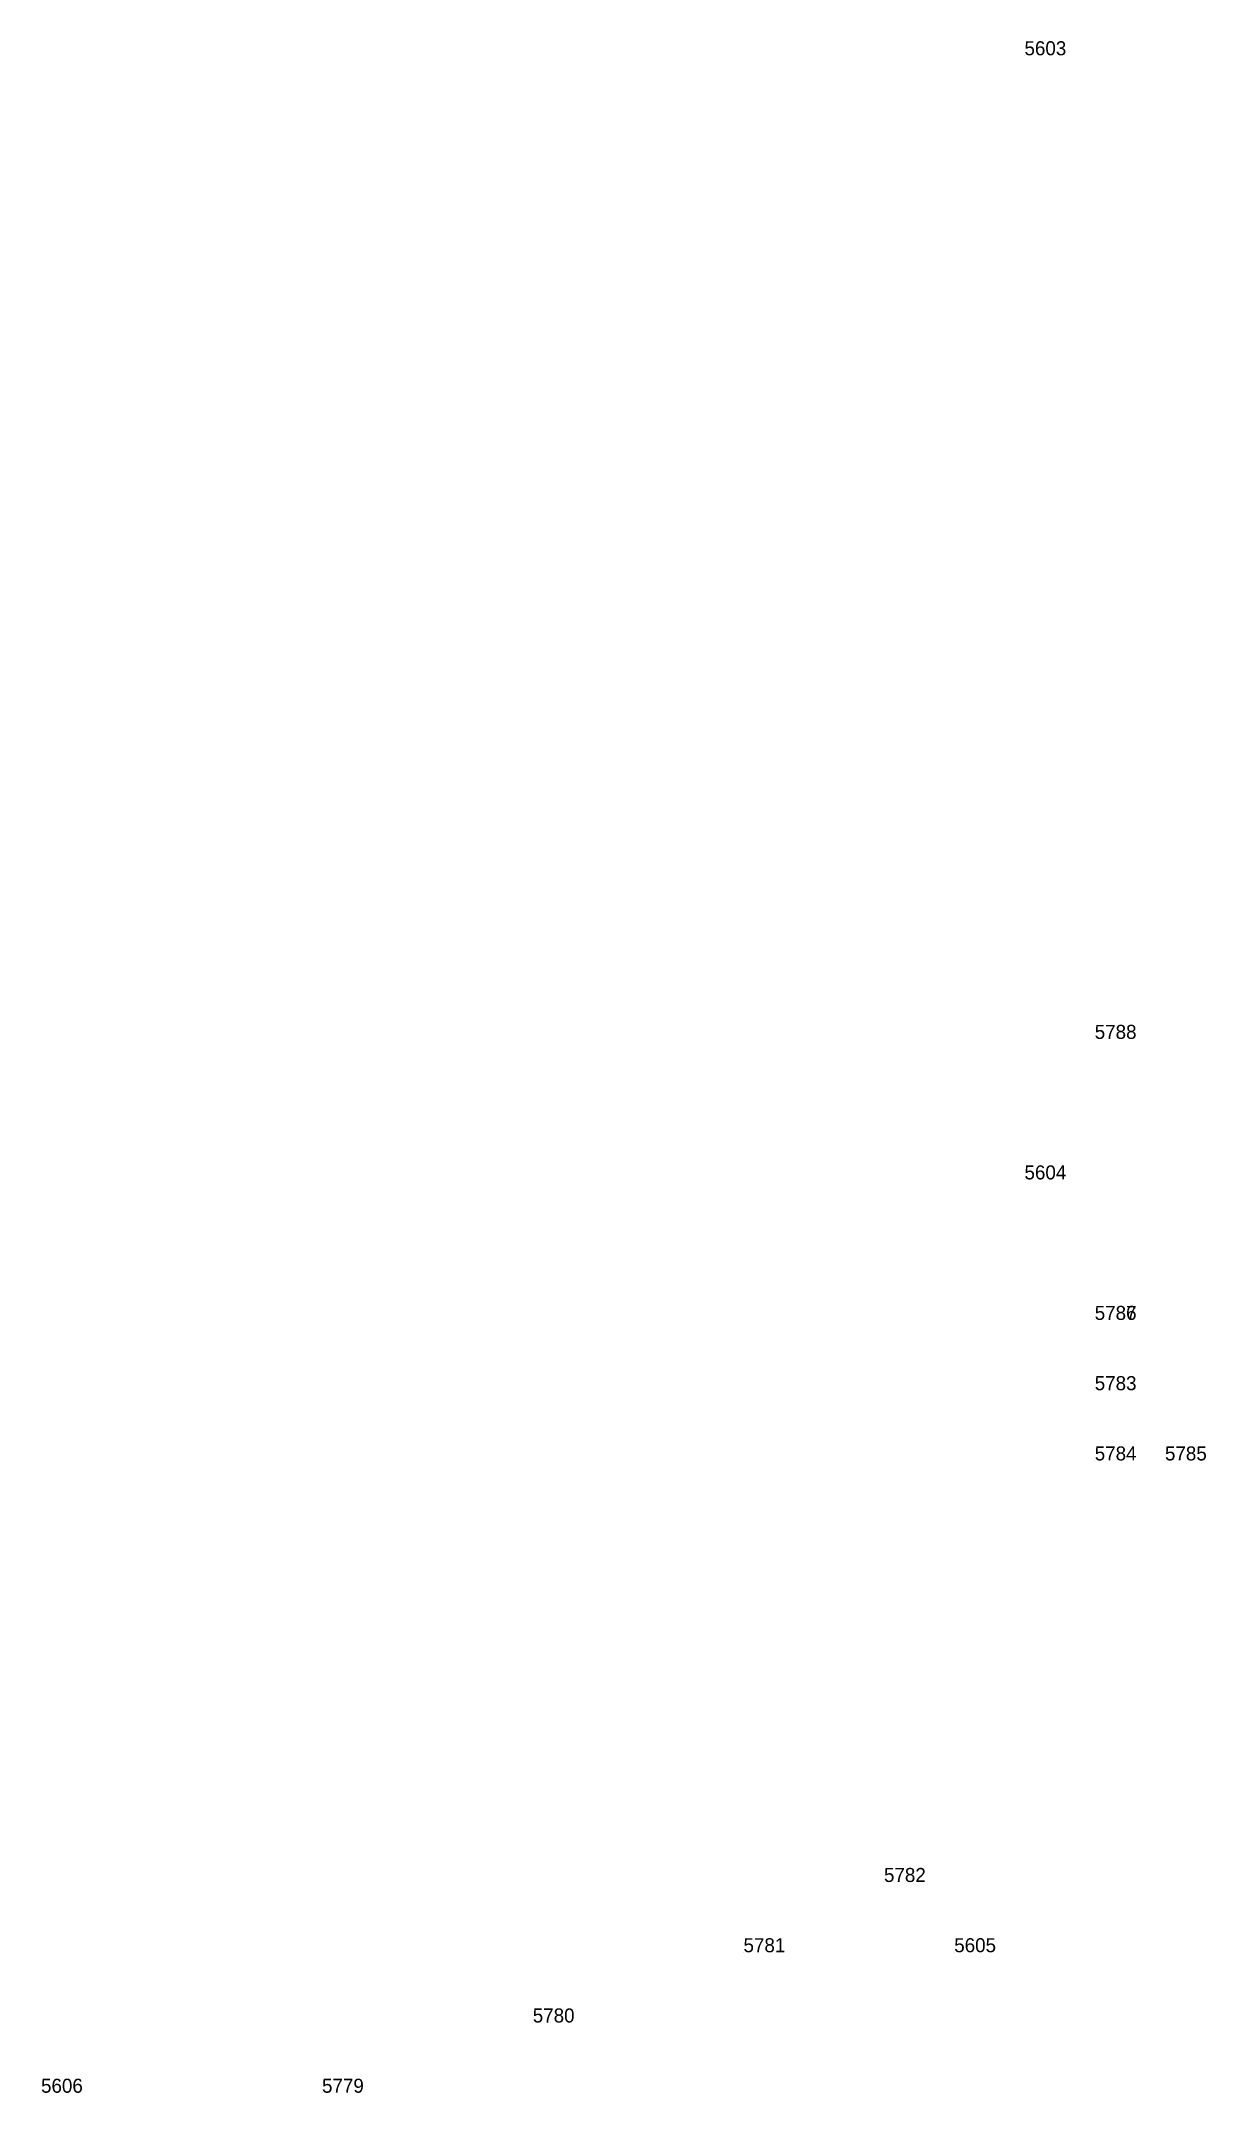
# Model space of a CAD drawing. Extents: x 535182 to 560328, y 1820963 to 1852759.
# Drawn here: x 546024 to 546040.58, y 1826446 to 1826475.2 of the extents above; entities that cross this region are included whole.
import ezdxf

# ---------------------------------------------------------------- set-up
doc = ezdxf.new("R2010")
doc.units = 0
doc.layers.add('Level 12', color=7, linetype='Continuous')
doc.layers.add('Level 7', color=7, linetype='Continuous')

msp = doc.modelspace()

# ---------------------------------------------------------------- texts
at = {"layer": 'Level 12'}
for s, p in [('5603', (546038, 1826475)), ('5788', (546039, 1826461)), ('5604', (546038, 1826459)), ('5786', (546039, 1826457)), ('5787', (546039, 1826457)), ('5783', (546039, 1826456)), ('5784', (546039, 1826455)), ('5785', (546040, 1826455)), ('5782', (546036, 1826449)), ('5781', (546034, 1826448)), ('5605', (546037, 1826448)), ('5780', (546031, 1826447)), ('5606', (546024, 1826446)), ('5779', (546028, 1826446))]:
    msp.add_text(s, height=0.2, dxfattribs=at).set_placement(p)

# ---------------------------------------------------------------- linework, layer by layer
at = {"layer": 'Level 7'}
for p, q in [((546038, 1826475), (546038, 1826475)), ((546039, 1826461), (546039, 1826461)), ((546038, 1826459), (546038, 1826459)), ((546039, 1826457), (546039, 1826457)), ((546039, 1826457), (546039, 1826457)), ((546039, 1826456), (546039, 1826456)), ((546039, 1826455), (546039, 1826455)), ((546040, 1826455), (546040, 1826455)), ((546036, 1826449), (546036, 1826449)), ((546034, 1826448), (546034, 1826448)), ((546037, 1826448), (546037, 1826448)), ((546031, 1826447), (546031, 1826447)), ((546024, 1826446), (546024, 1826446)), ((546028, 1826446), (546028, 1826446))]:
    msp.add_line(p, q, dxfattribs=at)

msp.set_redraw_order([(e.dxf.handle, doc.entitydb.next_handle()) for e in msp.query("TEXT MTEXT ATTDEF DIMENSION ARC_DIMENSION")])  # texts and dimensions are drawn at this point

doc.saveas('drawing.dxf')
